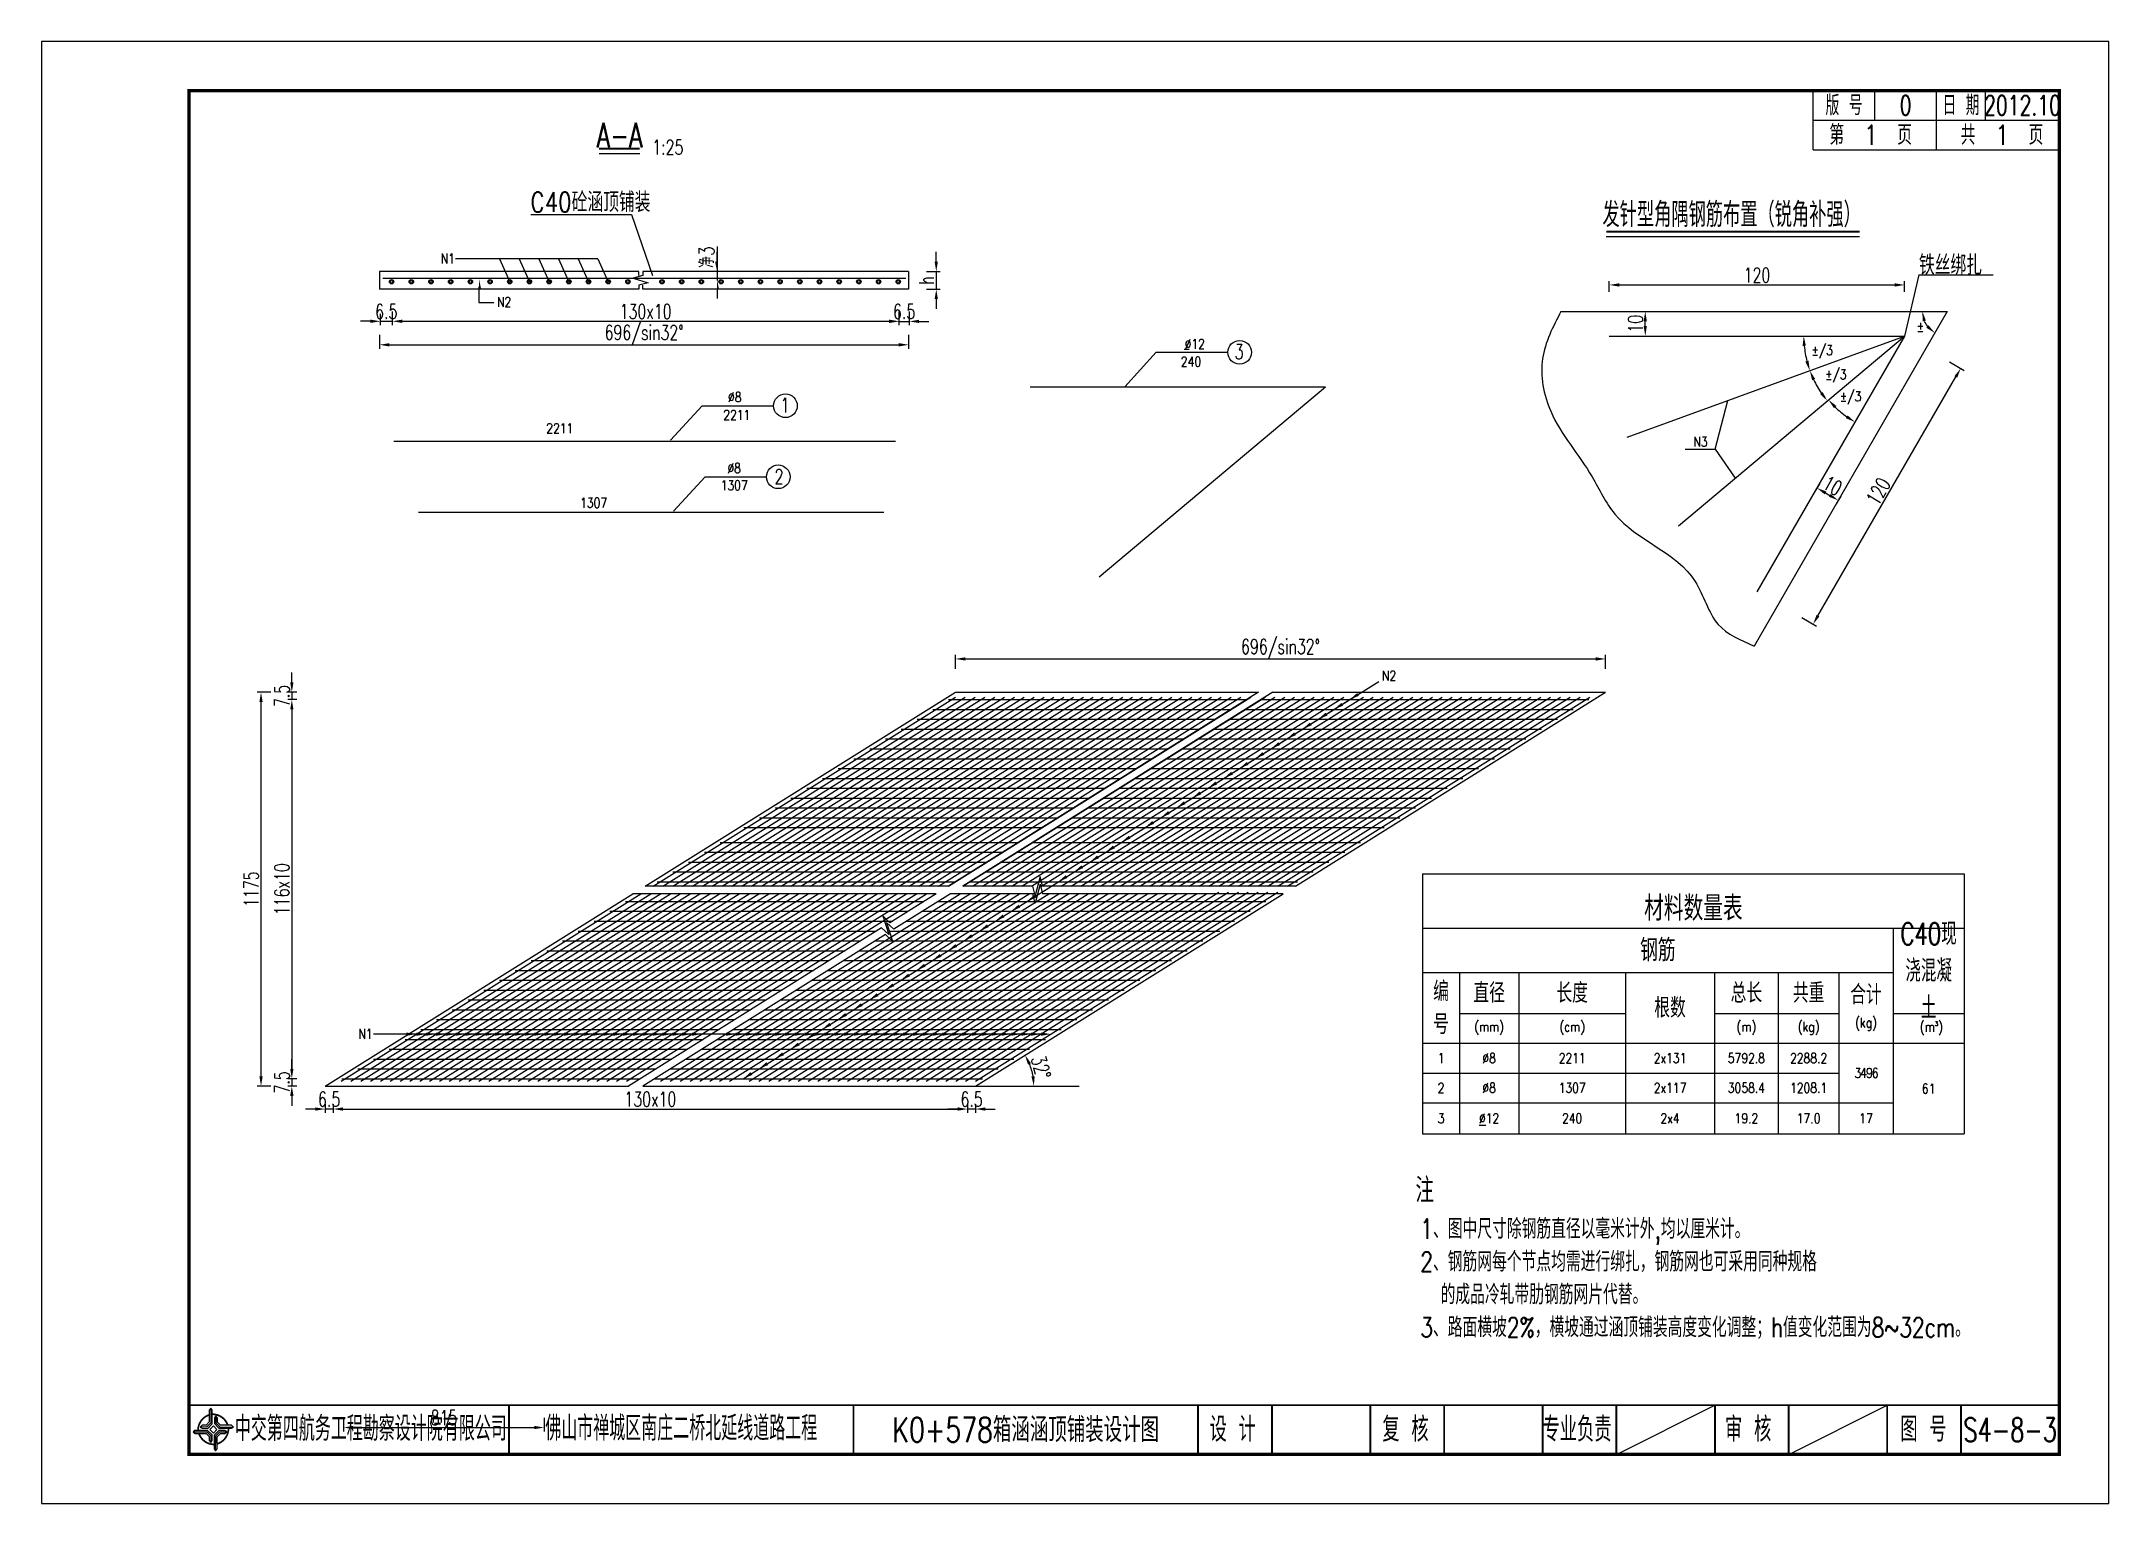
# Model space of a CAD drawing. Header units: millimetres. Extents: x -475 to 1205, y -1212 to 867.
# Drawn here: x -475.2 to -55.2, y -321.1 to -24.1 of the extents above; entities that cross this region are included whole.
import ezdxf
from ezdxf.enums import TextEntityAlignment as Align

# ---------------------------------------------------------------- set-up
doc = ezdxf.new("R2010")
doc.units = ezdxf.units.MM
doc.header["$LTSCALE"] = 0.25
doc.header["$PDMODE"] = 32
doc.header["$PDSIZE"] = 0.5
for name, color, linetype in [('0_yellow', 2, 'Continuous'), ('DIMENSION', 4, 'Continuous'), ('GANG_JIN', 6, 'Continuous'), ('YBGZ', 1, 'Continuous'), ('图框', 7, 'Continuous'), ('尺寸标注', 2, 'Continuous'), ('文字', 7, 'Continuous'), ('文字字符', 7, 'Continuous'), ('标注', 4, 'Continuous'), ('次轮廓线', 7, 'Continuous'), ('界线', 1, 'Continuous'), ('结构', 7, 'Continuous'), ('表格', 7, 'Continuous'), ('钢筋', 6, 'Continuous')]:
    doc.layers.add(name, color=color, linetype=linetype)
doc.styles.add('DESIGN', font='romans9_.shx', dxfattribs={"width": 0.8, "bigfont": 'hztxt.shx'})
doc.styles.get("Standard").update_dxf_attribs({"font": 'simplex1.shx', "width": 0.7, "bigfont": 'hztxt.shx'})
doc.styles.add('text', font='romans__.shx', dxfattribs={"width": 0.8, "bigfont": 'hztxt.shx'})
doc.styles.add('汉字', font='simplex1.shx', dxfattribs={"width": 0.8, "bigfont": 'hztxt.shx'})
doc.dimstyles.new('STANDARD-200', dxfattribs={"dimscale": 0, "dimtxt": 3, "dimasz": 2, "dimexe": 0.8, "dimexo": 1, "dimgap": 0.5, "dimtad": 1, "dimdec": 0, "dimlfac": 20, "dimzin": 9, "dimdsep": 46, "dimtxsty": 'Standard', "dimcen": 0.5, "dimclrd": 256, "dimclre": 256, "dimclrt": 7, "dimadec": 0, "dimazin": 2, "dimtfac": 1, "dimtdec": 0, "dimtix": 1, "dimtmove": 2, "dimatfit": 3, "dimfxl": 0, "dimtolj": 1, "dimtzin": 0, "dimlwd": -1, "dimlwe": -1, "dimarcsym": 0})
doc.dimstyles.new('STANDARD-25', dxfattribs={"dimscale": 0, "dimtxt": 3, "dimasz": 2, "dimexe": 0.8, "dimexo": 1, "dimgap": 0.5, "dimtad": 1, "dimdec": 0, "dimlfac": 2.5, "dimzin": 9, "dimdsep": 46, "dimtxsty": 'Standard', "dimcen": 0.5, "dimclrd": 256, "dimclre": 256, "dimclrt": 7, "dimadec": 0, "dimazin": 2, "dimtfac": 1, "dimtdec": 0, "dimtix": 1, "dimtmove": 2, "dimatfit": 3, "dimfxl": 0, "dimtolj": 1, "dimtzin": 0, "dimlwd": -1, "dimlwe": -1, "dimarcsym": 0})
doc.dimstyles.new('STANDARD-250', dxfattribs={"dimscale": 0, "dimtxt": 3, "dimasz": 2, "dimexe": 0.8, "dimexo": 1, "dimgap": 0.5, "dimtad": 1, "dimdec": 0, "dimlfac": 25, "dimzin": 9, "dimdsep": 46, "dimtxsty": 'Standard', "dimcen": 0.5, "dimclrd": 256, "dimclre": 256, "dimclrt": 7, "dimadec": 0, "dimazin": 2, "dimtfac": 1, "dimtdec": 0, "dimtix": 1, "dimtmove": 2, "dimatfit": 3, "dimfxl": 0, "dimtolj": 1, "dimtzin": 0, "dimlwd": -1, "dimlwe": -1, "dimarcsym": 0})

msp = doc.modelspace()

# ---------------------------------------------------------------- texts
at = {"width": 0.7}
for s, p in [('专业负责', (-163.176, -305.991)), ('审 核', (-128.402, -305.991)), ('图 号', (-92.783, -305.991))]:
    msp.add_text(s, height=5, dxfattribs=at).set_placement(p, align=Align.MIDDLE_CENTER)
at = {"layer": '0_yellow', "color": 7, "style": 'text', "width": 0.8}
for s, p in [('N1', (-392.596, -68.2)), ('N2', (-381.137, -77.01)), ('N3', (-138.09, -105.389)), ('N2', (-201.368, -152.919)), ('N1', (-409.287, -225.677))]:
    msp.add_text(s, height=2, dxfattribs=at).set_placement(p, align=Align.MIDDLE)
at = {"layer": '0_yellow', "color": 7, "style": 'DESIGN', "width": 0.8}
msp.add_text('净3', height=3, rotation=90, dxfattribs=at).set_placement((-340.147, -67.875), align=Align.MIDDLE)
at = {"layer": '图框'}
for s, width, p in [('中交第四航务工程勘察设计院有限公司', 0.65, (-408.235, -305.837)), ('佛山市禅城区南庄二桥北延线道路工程', 0.65, (-345.166, -305.771)), ('设 计', 0.7, (-233.121, -305.991)), ('复 核', 0.7, (-198.026, -305.991))]:
    msp.add_text(s, height=5, dxfattribs=dict(at, width=width)).set_placement(p, align=Align.MIDDLE_CENTER)
at = {"layer": '尺寸标注', "color": 7, "style": 'text', "width": 0.8}
for s, p in [('%%128', (-94.176, -82.986)), ('%%128/3', (-115.567, -87.818)), ('%%128/3', (-112.782, -92.736)), ('%%128/3', (-109.794, -97.198))]:
    msp.add_text(s, height=2, dxfattribs=at).set_placement(p)
for s, p in [('240', (-241.598, -90.134)), ('%%C12', (-240.811, -86.563)), ('%%C8', (-334.296, -97.331)), ('2211', (-333.878, -100.989)), ('2211', (-369.841, -103.683)), ('1307', (-334.397, -115.261)), ('%%C8', (-334.397, -111.761))]:
    msp.add_text(s, height=2, dxfattribs=at).set_placement(p, align=Align.CENTER)
msp.add_text('1307', height=2, dxfattribs=at).set_placement((-362.964, -117.821), align=Align.MIDDLE)
at = {"layer": '文字', "width": 0.7}
for s, height, p in [('版 号', 4, (-108.916, -37.085)), ('0', 4, (-96.416, -37.085)), ('日 期', 4, (-85.166, -37.085)), ('2012.10', 4, (-72.666, -37.085)), ('A-A', 5, (-357.675, -43.16)), ('1:25', 3, (-347.887, -45.593))]:
    msp.add_text(s, height=height, dxfattribs=at).set_placement(p, align=Align.MIDDLE_CENTER)
msp.add_text('发针型角隅钢筋布置（锐角补强）', height=5, dxfattribs=at).set_placement((-131.755, -61.792), align=Align.CENTER)
for s, p in [('3', (-231.823, -87.119)), ('1', (-324.104, -97.974)), ('2', (-325.298, -112.482))]:
    msp.add_text(s, height=3, dxfattribs=at).set_placement(p, align=Align.MIDDLE)
at = {"layer": '文字', "insert": (-196.002, -287.665), "char_height": 4, "width": 115.40144, "attachment_point": 7, "style": '汉字'}
msp.add_mtext('{\\H1.25x;\\W0.75;注\\P\\pi-1,l2;\\H0.8x;1、图中尺寸除钢筋直径以毫米计外,均以厘米计。\\P2、钢筋网每个节点均需进行绑扎，钢筋网也可采用同种规格\\P  的成品冷轧带肋钢筋网片代替。\\P3、路面横坡2%，横坡通过涵顶铺装高度变化调整；h值变化范围为8~32cm。}', dxfattribs=at)
at = {"layer": '文字字符', "style": 'DESIGN', "width": 0.8}
for s, p in [('C40砼涵顶铺装', (-375.788, -58.743)), ('铁丝绑扎', (-93.701, -71.534))]:
    msp.add_text(s, height=4, dxfattribs=at).set_placement(p)

# ---------------------------------------------------------------- blocks, each defined once
blk = doc.blocks.new('tb')
at = {"lineweight": -3}
h = blk.add_hatch(color=256, dxfattribs=at)
h.paths.add_polyline_path([(-1.23, -0.13), (-3.78, -0.14), (-4.14, -0.41), (-1.4, -0.44), (-0.56, -1.24), (-0.54, -2.62), (-0.27, -2.2), (-0.26, -1.06)])
h.paths.add_polyline_path([(0.13, -1.08), (0.14, -3.86), (0.41, -4.26), (0.44, -1.24), (1.25, -0.43), (2.66, -0.43), (2.26, -0.16), (1.07, -0.15)])
h.paths.add_polyline_path([(1.08, 0.3), (3.62, 0.3), (4.02, 0.56), (1.25, 0.57), (0.43, 1.39), (0.43, 2.8), (0.16, 2.41), (0.15, 1.24)])
h.paths.add_polyline_path([(-0.28, 1.21), (-0.28, 3.99), (-0.56, 4.39), (-0.57, 1.41), (-1.38, 0.6), (-2.74, 0.56), (-2.33, 0.3), (-1.2, 0.29)])
for p, q in [((-0.56, 4.39), (-0.57, 1.41)), ((-1.38, 0.6), (-2.74, 0.56)), ((-0.57, 1.41), (-1.38, 0.6)), ((0.43, 2.8), (0.43, 1.39)), ((0.43, 1.39), (1.25, 0.57)), ((1.25, 0.57), (4.02, 0.56)), ((-4.14, -0.41), (-1.4, -0.44)), ((-1.4, -0.44), (-0.56, -1.24)), ((-0.56, -1.24), (-0.54, -2.62)), ((0.41, -4.26), (0.44, -1.24)), ((0.44, -1.24), (1.25, -0.43)), ((1.25, -0.43), (2.66, -0.43))]:
    blk.add_line(p, q, dxfattribs=at)
at = {"lineweight": -3, "flags": 128}
for points in [[(-0.9, 3.99), (-0.9, 1.58), (-1.53, 0.91), (-2.34, 0.91), (-2.74, 0.56), (-2.33, 0.3), (-1.2, 0.29), (-0.28, 1.21), (-0.28, 3.99), (-0.56, 4.39)], [(-0.04, 0.77), (0.68, 0.04), (-0.04, -0.69), (-0.77, 0.05)], [(3.62, 0.92), (1.43, 0.92), (0.77, 1.54), (0.77, 2.38), (0.43, 2.8), (0.16, 2.41), (0.15, 1.24), (1.08, 0.3), (3.62, 0.3), (4.02, 0.56)], [(-3.73, -0.76), (-1.54, -0.76), (-0.89, -1.39), (-0.89, -2.21), (-0.54, -2.62), (-0.27, -2.2), (-0.26, -1.06), (-1.23, -0.13), (-3.78, -0.14), (-4.14, -0.41)], [(0.75, -3.85), (0.75, -1.43), (1.4, -0.78), (2.26, -0.78), (2.66, -0.43), (2.26, -0.16), (1.07, -0.15), (0.13, -1.08), (0.14, -3.86), (0.41, -4.26)]]:
    blk.add_lwpolyline(points, close=True, dxfattribs=at)
at = {"lineweight": -3, "const_width": 0.35, "flags": 128}
for points in [[(-0.9, 3.02, 0.324167), (-3.16, -0.14)], [(2.88, 0.92, 0.324403), (-0.24, 3.15)], [(0.75, -2.86, 0.325418), (3.02, 0.26)], [(-2.98, -0.76, 0.322976), (0.14, -2.98)]]:
    blk.add_lwpolyline(points, format="xyb", dxfattribs=at)
blk = doc.blocks.new('series')
at = {"width": 0.75}
for tag, height, p in [('页码', 4, (-35, -19)), ('图名', 5, (-220, -282)), ('图号', 5, (-20, -282))]:
    blk.add_attdef(tag, text='', height=height, dxfattribs=at).set_placement(p, align=Align.MIDDLE_CENTER)
blk = doc.blocks.new('123')
at = {"layer": '图框', "color": 2}
blk.add_lwpolyline([(370.03, 635.68), (370.03, 932.68), (-49.97, 932.68), (-49.97, 635.68)], close=True, dxfattribs=at)
blk = doc.blocks.new('*D800')
at = {"layer": 'Defpoints', "color": 0}
for p in [(-413.76, -223.73), (-373, -288.17), (-373, -305.63)]:
    blk.add_point(p, dxfattribs=at)
at = {"layer": '标注'}
for p, q in [((-413.76, -303.63), (-413.76, -306.43)), ((-411.76, -305.63), (-375, -305.63)), ((-373, -303.63), (-373, -306.43))]:
    blk.add_line(p, q, dxfattribs=at)
for points in [[(-411.76, -305.29), (-411.76, -305.96), (-413.76, -305.63)], [(-375, -305.29), (-375, -305.96), (-373, -305.63)]]:
    blk.add_solid(points, dxfattribs=at)
at = {"layer": '标注', "color": 7, "insert": (-393.38, -303.63), "char_height": 3, "attachment_point": 5}
blk.add_mtext('\\A1;815', dxfattribs=at)
blk = doc.blocks.new('*D840')
at = {"layer": 'Defpoints', "color": 0}
for p in [(-430.54, -156.28), (-290.17, -156.28), (-290.17, -236.28)]:
    blk.add_point(p, dxfattribs=at)
at = {"layer": '标注'}
for p, q in [((-428.54, -156.28), (-431.34, -156.28)), ((-430.54, -234.28), (-430.54, -158.28)), ((-428.54, -236.28), (-431.34, -236.28))]:
    blk.add_line(p, q, dxfattribs=at)
for points in [[(-430.87, -158.28), (-430.2, -158.28), (-430.54, -156.28)], [(-430.87, -234.28), (-430.2, -234.28), (-430.54, -236.28)]]:
    blk.add_solid(points, dxfattribs=at)
at = {"layer": '标注', "color": 7, "insert": (-432.54, -196.28), "char_height": 3, "attachment_point": 5, "rotation": 90}
blk.add_mtext('\\A1;1175', dxfattribs=at)
blk = doc.blocks.new('*D841')
at = {"layer": 'Defpoints', "color": 0}
for p in [(-422.28, -157.78), (-424.28, -234.78), (-422.28, -234.78)]:
    blk.add_point(p, dxfattribs=at)
at = {"layer": '标注'}
for p, q in [((-423.28, -157.78), (-425.08, -157.78)), ((-424.28, -159.78), (-424.28, -232.78)), ((-423.28, -234.78), (-425.08, -234.78))]:
    blk.add_line(p, q, dxfattribs=at)
for points in [[(-424.61, -159.78), (-423.94, -159.78), (-424.28, -157.78)], [(-424.61, -232.78), (-423.94, -232.78), (-424.28, -234.78)]]:
    blk.add_solid(points, dxfattribs=at)
at = {"layer": '标注', "color": 7, "insert": (-426.28, -196.28), "char_height": 3, "attachment_point": 5, "rotation": 90}
blk.add_mtext('\\A1;116x10', dxfattribs=at)
blk = doc.blocks.new('*D842')
at = {"layer": 'Defpoints', "color": 0}
for p in [(-422.28, -234.78), (-424.28, -236.28), (-422.28, -236.28)]:
    blk.add_point(p, dxfattribs=at)
at = {"layer": '标注'}
for p, q in [((-424.28, -232.78), (-424.28, -230.78)), ((-423.28, -234.78), (-425.08, -234.78)), ((-424.28, -234.78), (-424.28, -236.28)), ((-423.28, -236.28), (-425.08, -236.28)), ((-424.28, -238.28), (-424.28, -240.28))]:
    blk.add_line(p, q, dxfattribs=at)
for points in [[(-424.61, -232.78), (-423.94, -232.78), (-424.28, -234.78)], [(-424.61, -238.28), (-423.94, -238.28), (-424.28, -236.28)]]:
    blk.add_solid(points, dxfattribs=at)
at = {"layer": '标注', "color": 7, "insert": (-426.28, -235.53), "char_height": 3, "attachment_point": 5, "rotation": 90}
blk.add_mtext('\\A1;7.5', dxfattribs=at)
blk = doc.blocks.new('*D843')
at = {"layer": 'Defpoints', "color": 0}
for p in [(-424.28, -157.78), (-422.28, -156.28), (-422.28, -157.78)]:
    blk.add_point(p, dxfattribs=at)
at = {"layer": '标注'}
for p, q in [((-424.28, -154.28), (-424.28, -152.28)), ((-423.28, -156.28), (-425.08, -156.28)), ((-423.28, -157.78), (-425.08, -157.78)), ((-424.28, -156.28), (-424.28, -157.78)), ((-424.28, -159.78), (-424.28, -161.78))]:
    blk.add_line(p, q, dxfattribs=at)
for points in [[(-424.61, -154.28), (-423.94, -154.28), (-424.28, -156.28)], [(-424.61, -159.78), (-423.94, -159.78), (-424.28, -157.78)]]:
    blk.add_solid(points, dxfattribs=at)
at = {"layer": '标注', "color": 7, "insert": (-426.28, -157.03), "char_height": 3, "attachment_point": 5, "rotation": 90}
blk.add_mtext('\\A1;7.5', dxfattribs=at)
blk = doc.blocks.new('*D844')
at = {"layer": 'Defpoints', "color": 0}
for p in [(-157.36, -149.52), (-289.46, -156.28), (-157.36, -156.28)]:
    blk.add_point(p, dxfattribs=at)
at = {"layer": '标注'}
for p, q in [((-289.46, -151.52), (-289.46, -148.72)), ((-287.46, -149.52), (-159.36, -149.52)), ((-157.36, -151.52), (-157.36, -148.72))]:
    blk.add_line(p, q, dxfattribs=at)
for points in [[(-287.46, -149.19), (-287.46, -149.85), (-289.46, -149.52)], [(-159.36, -149.19), (-159.36, -149.85), (-157.36, -149.52)]]:
    blk.add_solid(points, dxfattribs=at)
at = {"layer": '标注', "color": 7, "insert": (-223.41, -147.52), "char_height": 3, "attachment_point": 5}
blk.add_mtext('\\A1;696/sin32°', dxfattribs=at)
blk = doc.blocks.new('*D845')
at = {"layer": 'Defpoints', "color": 0}
for p in [(-286.98, -238.94), (-285.38, -238.94), (-286.98, -240.94)]:
    blk.add_point(p, dxfattribs=at)
at = {"layer": '标注'}
for p, q in [((-288.98, -240.94), (-290.98, -240.94)), ((-286.98, -239.94), (-286.98, -241.74)), ((-285.38, -240.94), (-286.98, -240.94)), ((-285.38, -239.94), (-285.38, -241.74)), ((-283.38, -240.94), (-281.38, -240.94))]:
    blk.add_line(p, q, dxfattribs=at)
for points in [[(-288.98, -240.6), (-288.98, -241.27), (-286.98, -240.94)], [(-283.38, -240.6), (-283.38, -241.27), (-285.38, -240.94)]]:
    blk.add_solid(points, dxfattribs=at)
at = {"layer": '标注', "color": 7, "insert": (-286.18, -238.94), "char_height": 3, "attachment_point": 5}
blk.add_mtext('\\A1;6.5', dxfattribs=at)
blk = doc.blocks.new('*D846')
at = {"layer": 'Defpoints', "color": 0}
for p in [(-417.49, -238.94), (-415.89, -238.94), (-417.49, -240.94)]:
    blk.add_point(p, dxfattribs=at)
at = {"layer": '标注'}
for p, q in [((-419.49, -240.94), (-421.49, -240.94)), ((-417.49, -239.94), (-417.49, -241.74)), ((-415.89, -240.94), (-417.49, -240.94)), ((-415.89, -239.94), (-415.89, -241.74)), ((-413.89, -240.94), (-411.89, -240.94))]:
    blk.add_line(p, q, dxfattribs=at)
for points in [[(-419.49, -240.6), (-419.49, -241.27), (-417.49, -240.94)], [(-413.89, -240.6), (-413.89, -241.27), (-415.89, -240.94)]]:
    blk.add_solid(points, dxfattribs=at)
at = {"layer": '标注', "color": 7, "insert": (-416.69, -238.94), "char_height": 3, "attachment_point": 5}
blk.add_mtext('\\A1;6.5', dxfattribs=at)
blk = doc.blocks.new('*D847')
at = {"layer": 'Defpoints', "color": 0}
for p in [(-415.89, -238.94), (-286.98, -238.94), (-286.98, -240.94)]:
    blk.add_point(p, dxfattribs=at)
at = {"layer": '标注'}
for p, q in [((-415.89, -239.94), (-415.89, -241.74)), ((-413.89, -240.94), (-288.98, -240.94)), ((-286.98, -239.94), (-286.98, -241.74))]:
    blk.add_line(p, q, dxfattribs=at)
for points in [[(-413.89, -240.6), (-413.89, -241.27), (-415.89, -240.94)], [(-288.98, -240.6), (-288.98, -241.27), (-286.98, -240.94)]]:
    blk.add_solid(points, dxfattribs=at)
at = {"layer": '标注', "color": 7, "insert": (-351.44, -238.94), "char_height": 3, "attachment_point": 5}
blk.add_mtext('\\A1;130x10', dxfattribs=at)
blk = doc.blocks.new('*D848')
at = {"layer": 'Defpoints', "color": 0}
for p in [(-222.87, -197.22), (-273.72, -234.08), (-285.38, -236.28), (-285.38, -236.28), (-264.34, -236.28)]:
    blk.add_point(p, dxfattribs=at)
at = {"layer": '标注'}
blk.add_arc((-285.38, -236.28), 11.86, 9.6697, 22.3303, dxfattribs=at)
for points in [[(-274.71, -231.93), (-274.11, -231.62), (-275.32, -229.99)], [(-273.36, -234.26), (-274.02, -234.32), (-273.52, -236.28)]]:
    blk.add_solid(points, dxfattribs=at)
at = {"layer": '标注', "color": 7, "insert": (-272.06, -232.46), "char_height": 3, "attachment_point": 5, "rotation": 286}
blk.add_mtext('\\A1;32°', dxfattribs=at)
blk = doc.blocks.new('*T849')
at = {"layer": 'Defpoints', "color": 8, "lineweight": 0}
for p, q in [((0, 0), (7.5, 0)), ((0, 0), (0, -11)), ((7.5, 0), (19.55, 0)), ((19.55, 0), (41.25, 0)), ((41.25, 0), (59.31, 0)), ((59.31, 0), (72.27, 0)), ((72.27, 0), (84.58, 0)), ((84.58, 0), (95.61, 0)), ((95.61, 0), (110.03, 0)), ((110.03, 0), (110.03, -11)), ((7.5, -28.33), (19.55, -28.33)), ((19.55, -28.33), (41.25, -28.33)), ((59.31, -28.33), (72.27, -28.33)), ((72.27, -28.33), (84.58, -28.33)), ((95.61, -28.33), (110.03, -28.33))]:
    blk.add_line(p, q, dxfattribs=at)
at = {"layer": '表格', "color": 1, "lineweight": 0}
for p, q in [((0, -11), (7.5, -11)), ((0, -11), (0, -20)), ((7.5, -11), (19.55, -11)), ((19.55, -11), (41.25, -11)), ((41.25, -11), (59.31, -11)), ((59.31, -11), (72.27, -11)), ((72.27, -11), (84.58, -11)), ((84.58, -11), (95.61, -11)), ((95.61, -11), (110.03, -11)), ((110.03, -11), (110.03, -20)), ((0, -20), (0, -28.33)), ((110.03, -20), (110.03, -28.33)), ((0, -28.33), (0, -34.38)), ((110.03, -28.33), (110.03, -34.38)), ((0, -34.38), (0, -40.43)), ((110.03, -34.38), (110.03, -40.43)), ((0, -40.43), (0, -46.48)), ((110.03, -40.43), (110.03, -46.48)), ((0, -46.48), (0, -52.81)), ((110.03, -46.48), (110.03, -52.81)), ((0, -52.81), (7.5, -52.81)), ((7.5, -52.81), (19.55, -52.81)), ((19.55, -52.81), (41.25, -52.81)), ((41.25, -52.81), (59.31, -52.81)), ((59.31, -52.81), (72.27, -52.81)), ((72.27, -52.81), (84.58, -52.81)), ((84.58, -52.81), (95.61, -52.81)), ((95.61, -52.81), (110.03, -52.81))]:
    blk.add_line(p, q, dxfattribs=at)
at = {"layer": '表格', "color": 2, "lineweight": 0}
for p, q in [((95.61, -11), (95.61, -20)), ((7.5, -20), (7.5, -28.33)), ((19.55, -20), (19.55, -28.33)), ((41.25, -20), (41.25, -28.33)), ((59.31, -20), (59.31, -28.33)), ((72.27, -20), (72.27, -28.33)), ((84.58, -20), (84.58, -28.33)), ((95.61, -20), (95.61, -28.33)), ((7.5, -28.33), (7.5, -34.38)), ((19.55, -28.33), (19.55, -34.38)), ((41.25, -28.33), (41.25, -34.38)), ((59.31, -28.33), (59.31, -34.38)), ((72.27, -28.33), (72.27, -34.38)), ((84.58, -28.33), (84.58, -34.38)), ((95.61, -28.33), (95.61, -34.38)), ((7.5, -34.38), (7.5, -40.43)), ((19.55, -34.38), (19.55, -40.43)), ((41.25, -34.38), (41.25, -40.43)), ((59.31, -34.38), (59.31, -40.43)), ((72.27, -34.38), (72.27, -40.43)), ((84.58, -34.38), (84.58, -40.43)), ((95.61, -34.38), (95.61, -40.43)), ((0, -40.43), (7.5, -40.43)), ((7.5, -40.43), (19.55, -40.43)), ((7.5, -40.43), (7.5, -46.48)), ((19.55, -40.43), (41.25, -40.43)), ((19.55, -40.43), (19.55, -46.48)), ((41.25, -40.43), (59.31, -40.43)), ((41.25, -40.43), (41.25, -46.48)), ((59.31, -40.43), (72.27, -40.43)), ((59.31, -40.43), (59.31, -46.48)), ((72.27, -40.43), (84.58, -40.43)), ((72.27, -40.43), (72.27, -46.48)), ((84.58, -40.43), (84.58, -46.48)), ((95.61, -40.43), (95.61, -46.48)), ((0, -46.48), (7.5, -46.48)), ((7.5, -46.48), (19.55, -46.48)), ((7.5, -46.48), (7.5, -52.81)), ((19.55, -46.48), (41.25, -46.48)), ((19.55, -46.48), (19.55, -52.81)), ((41.25, -46.48), (59.31, -46.48)), ((41.25, -46.48), (41.25, -52.81)), ((59.31, -46.48), (72.27, -46.48)), ((59.31, -46.48), (59.31, -52.81)), ((72.27, -46.48), (84.58, -46.48)), ((72.27, -46.48), (72.27, -52.81)), ((84.58, -46.48), (95.61, -46.48)), ((84.58, -46.48), (84.58, -52.81)), ((95.61, -46.48), (95.61, -52.81))]:
    blk.add_line(p, q, dxfattribs=at)
at = {"layer": '表格', "lineweight": 0}
for p, q in [((0, -20), (7.5, -20)), ((7.5, -20), (19.55, -20)), ((19.55, -20), (41.25, -20)), ((41.25, -20), (59.31, -20)), ((59.31, -20), (72.27, -20)), ((72.27, -20), (84.58, -20)), ((84.58, -20), (95.61, -20)), ((0, -34.38), (7.5, -34.38)), ((7.5, -34.38), (19.55, -34.38)), ((19.55, -34.38), (41.25, -34.38)), ((41.25, -34.38), (59.31, -34.38)), ((59.31, -34.38), (72.27, -34.38)), ((72.27, -34.38), (84.58, -34.38)), ((84.58, -34.38), (95.61, -34.38))]:
    blk.add_line(p, q, dxfattribs=at)
at = {"layer": '表格', "color": 7, "lineweight": 0}
blk.add_line((95.61, -34.38), (110.03, -34.38), dxfattribs=at)
at = {"layer": '表格', "color": 1, "insert": (55.02, -9.5), "char_height": 5, "width": 107.0336, "attachment_point": 8, "style": 'DESIGN'}
blk.add_mtext('材料数量表', dxfattribs=at)
at = {"layer": '表格', "char_height": 4.5, "attachment_point": 5, "style": 'DESIGN'}
for s, insert, width in [('\\A1;{\\W0.7;\\C0;C40现浇混凝土}', (102.82, -19.67), 11.4255), ('钢筋', (47.8, -15.5), 92.6081)]:
    blk.add_mtext(s, dxfattribs=dict(at, insert=insert, width=width))
at = {"layer": '表格', "color": 0, "attachment_point": 5}
for s, insert, char_height, width, style in [('编号', (3.75, -27.19), 4, 4.5, 'DESIGN'), ('直径', (13.53, -24.17), 4, 9.0506, 'DESIGN'), ('长度', (30.4, -24.17), 4, 18.6981, 'DESIGN'), ('根数', (50.28, -27.19), 4, 15.0661, 'DESIGN'), ('总长', (65.79, -24.17), 4, 9.9596, 'DESIGN'), ('共重', (78.43, -24.17), 4, 9.3035, 'DESIGN'), ('{\\H2x;合计\\P}(kg)', (90.09, -27.19), 2, 8.0303, 'text'), ('(mm)', (13.53, -31.36), 2, 9.0506, 'text'), ('(cm)', (30.4, -31.36), 2, 18.6981, 'text'), ('(m)', (65.79, -31.36), 2, 9.9596, 'text'), ('(kg)', (78.43, -31.36), 2, 9.3035, 'text'), ('\\A1; (m{\\H0.4375x;\\S3^ ;\\H2.286x;)}', (102.82, -31.36), 2, 11.4255, 'text'), ('1', (3.75, -37.41), 2, 4.5, 'text'), ('%%C8', (13.53, -37.41), 2, 9.0506, 'text'), ('2211', (30.4, -37.41), 2, 18.6981, 'text'), ('2x131', (50.28, -37.41), 2, 15.0661, 'text'), ('5792.8', (65.79, -37.41), 2, 9.9596, 'text'), ('2288.2', (78.43, -37.41), 2, 9.3035, 'text'), ('{\\T0.8;3496}', (90.09, -40.43), 2, 8.0303, 'text'), ('2', (3.75, -43.45), 2, 4.5, 'text'), ('%%C8', (13.53, -43.45), 2, 9.0506, 'text'), ('1307', (30.4, -43.45), 2, 18.6981, 'text'), ('2x117', (50.28, -43.45), 2, 15.0661, 'text'), ('3058.4', (65.79, -43.45), 2, 9.9596, 'text'), ('1208.1', (78.43, -43.45), 2, 9.3035, 'text'), ('61', (102.82, -43.6), 2, 11.4255, 'text'), ('3', (3.75, -49.64), 2, 4.5, 'text'), ('{\\L%%C}12', (13.53, -49.64), 2, 9.0506, 'text'), ('240', (30.4, -49.64), 2, 18.6981, 'text'), ('2x4', (50.28, -49.64), 2, 15.0661, 'text'), ('19.2', (65.79, -49.64), 2, 9.9596, 'text'), ('17.0', (78.43, -49.64), 2, 9.3035, 'text'), ('17', (90.09, -49.64), 2, 8.0303, 'text')]:
    blk.add_mtext(s, dxfattribs=dict(at, insert=insert, char_height=char_height, width=width, style=style))
blk = doc.blocks.new('DIM')
blk.add_lwpolyline([(-1, -0.1, 0.2, 0, 0), (0, 0, 0, 0, 0)], format="xyseb")
blk = doc.blocks.new('*D850')
at = {"layer": 'Defpoints', "color": 0}
for p in [(-403.86, -67.06), (-406.32, -78.44), (-403.86, -80.94)]:
    blk.add_point(p, dxfattribs=at)
at = {"layer": '标注'}
for p, q in [((-406.32, -79.44), (-406.32, -81.74)), ((-403.86, -78.94), (-403.86, -81.74)), ((-408.32, -80.94), (-410.32, -80.94)), ((-406.32, -80.94), (-403.86, -80.94)), ((-401.86, -80.94), (-399.86, -80.94))]:
    blk.add_line(p, q, dxfattribs=at)
for points in [[(-408.32, -80.6), (-408.32, -81.27), (-406.32, -80.94)], [(-401.86, -80.6), (-401.86, -81.27), (-403.86, -80.94)]]:
    blk.add_solid(points, dxfattribs=at)
at = {"layer": '标注', "color": 7, "insert": (-405.09, -78.94), "char_height": 3, "attachment_point": 5}
blk.add_mtext('\\A1;6.5', dxfattribs=at)
blk = doc.blocks.new('*D851')
at = {"layer": 'Defpoints', "color": 0}
for p in [(-403.86, -79.44), (-300.93, -79.46), (-300.93, -80.94)]:
    blk.add_point(p, dxfattribs=at)
at = {"layer": '标注'}
for p, q in [((-403.86, -80.44), (-403.86, -81.74)), ((-401.86, -80.94), (-302.93, -80.94)), ((-300.93, -80.46), (-300.93, -81.74))]:
    blk.add_line(p, q, dxfattribs=at)
for points in [[(-401.86, -80.6), (-401.86, -81.27), (-403.86, -80.94)], [(-302.93, -80.6), (-302.93, -81.27), (-300.93, -80.94)]]:
    blk.add_solid(points, dxfattribs=at)
at = {"layer": '标注', "color": 7, "insert": (-352.4, -78.94), "char_height": 3, "attachment_point": 5}
blk.add_mtext('\\A1;130x10', dxfattribs=at)
blk = doc.blocks.new('*D852')
at = {"layer": 'Defpoints', "color": 0}
for p in [(-300.93, -67.06), (-298.83, -65.43), (-298.83, -80.96)]:
    blk.add_point(p, dxfattribs=at)
at = {"layer": '标注'}
for p, q in [((-300.93, -78.96), (-300.93, -81.76)), ((-298.83, -78.96), (-298.83, -81.76)), ((-302.93, -80.96), (-304.93, -80.96)), ((-300.93, -80.96), (-298.83, -80.96)), ((-296.83, -80.96), (-294.83, -80.96))]:
    blk.add_line(p, q, dxfattribs=at)
for points in [[(-302.93, -80.63), (-302.93, -81.3), (-300.93, -80.96)], [(-296.83, -80.63), (-296.83, -81.3), (-298.83, -80.96)]]:
    blk.add_solid(points, dxfattribs=at)
at = {"layer": '标注', "color": 7, "insert": (-299.88, -78.96), "char_height": 3, "attachment_point": 5}
blk.add_mtext('\\A1;6.5', dxfattribs=at)
blk = doc.blocks.new('*D853')
at = {"layer": 'Defpoints', "color": 0}
for p in [(-298.97, -70.84), (-298.97, -74.44), (-293.35, -74.44)]:
    blk.add_point(p, dxfattribs=at)
at = {"layer": '标注'}
for p, q in [((-293.35, -68.84), (-293.35, -66.84)), ((-295.35, -70.84), (-292.55, -70.84)), ((-293.35, -70.84), (-293.35, -74.44)), ((-295.35, -74.44), (-292.55, -74.44)), ((-293.35, -76.44), (-293.35, -78.44))]:
    blk.add_line(p, q, dxfattribs=at)
for points in [[(-293.69, -68.84), (-293.02, -68.84), (-293.35, -70.84)], [(-293.69, -76.44), (-293.02, -76.44), (-293.35, -74.44)]]:
    blk.add_solid(points, dxfattribs=at)
at = {"layer": '标注', "color": 7, "insert": (-295.35, -72.64), "char_height": 3, "attachment_point": 5, "rotation": 90}
blk.add_mtext('\\A1;h', dxfattribs=at)
blk = doc.blocks.new('A$C3CEC7726')
at = {"layer": 'YBGZ', "color": 4, "linetype": 'Continuous'}
for radius in [0.45, 0.27]:
    blk.add_circle((0, 0), radius, dxfattribs=at)
blk = doc.blocks.new('*D854')
at = {"layer": 'Defpoints', "color": 0}
for p in [(-406.46, -74.44), (-298.97, -74.44), (-298.97, -85.71)]:
    blk.add_point(p, dxfattribs=at)
at = {"layer": '标注'}
for p, q in [((-406.46, -83.71), (-406.46, -86.51)), ((-298.97, -83.71), (-298.97, -86.51)), ((-404.46, -85.71), (-300.97, -85.71))]:
    blk.add_line(p, q, dxfattribs=at)
for points in [[(-404.46, -85.38), (-404.46, -86.05), (-406.46, -85.71)], [(-300.97, -85.38), (-300.97, -86.05), (-298.97, -85.71)]]:
    blk.add_solid(points, dxfattribs=at)
at = {"layer": '标注', "color": 7, "insert": (-352.71, -83.71), "char_height": 3, "attachment_point": 5}
blk.add_mtext('\\A1;696/sin32°', dxfattribs=at)
blk = doc.blocks.new('*D886')
at = {"layer": 'Defpoints', "color": 0}
for p in [(-96.61, -73.56), (-156.61, -75.93), (-96.61, -75.93)]:
    blk.add_point(p, dxfattribs=at)
at = {"layer": '标注'}
for p, q in [((-156.61, -74.93), (-156.61, -72.76)), ((-154.61, -73.56), (-98.61, -73.56)), ((-96.61, -74.93), (-96.61, -72.76))]:
    blk.add_line(p, q, dxfattribs=at)
for points in [[(-154.61, -73.23), (-154.61, -73.89), (-156.61, -73.56)], [(-98.61, -73.23), (-98.61, -73.89), (-96.61, -73.56)]]:
    blk.add_solid(points, dxfattribs=at)
at = {"layer": '标注', "color": 7, "insert": (-126.61, -71.56), "char_height": 3, "attachment_point": 5}
blk.add_mtext('\\A1;120', dxfattribs=at)
blk = doc.blocks.new('*D887')
at = {"layer": 'Defpoints', "color": 0}
for p in [(-88.4, -88.67), (-85.22, -90.51), (-118.4, -140.63)]:
    blk.add_point(p, dxfattribs=at)
at = {"layer": '标注'}
for p, q in [((-114.22, -140.74), (-86.22, -92.24)), ((-87.53, -89.17), (-84.52, -90.91)), ((-117.53, -141.13), (-114.52, -142.87))]:
    blk.add_line(p, q, dxfattribs=at)
for points in [[(-86.5, -92.07), (-85.93, -92.41), (-85.22, -90.51)], [(-114.5, -140.57), (-113.93, -140.9), (-115.22, -142.47)]]:
    blk.add_solid(points, dxfattribs=at)
at = {"layer": '标注', "color": 7, "insert": (-101.95, -115.49), "char_height": 3, "attachment_point": 5, "rotation": 60}
blk.add_mtext('\\A1;120', dxfattribs=at)
blk = doc.blocks.new('*D888')
at = {"layer": 'Defpoints', "color": 0}
for p in [(-156.29, -78.93), (-149.31, -78.93), (-156.61, -83.93)]:
    blk.add_point(p, dxfattribs=at)
at = {"layer": '标注'}
for p, q in [((-155.29, -78.93), (-148.51, -78.93)), ((-155.31, -83.93), (-148.51, -83.93)), ((-149.31, -81.93), (-149.31, -80.93))]:
    blk.add_line(p, q, dxfattribs=at)
for points in [[(-149.64, -80.93), (-148.98, -80.93), (-149.31, -78.93)], [(-149.64, -81.93), (-148.98, -81.93), (-149.31, -83.93)]]:
    blk.add_solid(points, dxfattribs=at)
at = {"layer": '标注', "color": 7, "insert": (-151.31, -81.43), "char_height": 3, "attachment_point": 5, "rotation": 90}
blk.add_mtext('\\A1;10', dxfattribs=at)
blk = doc.blocks.new('*D889')
at = {"layer": 'Defpoints', "color": 0}
for p in [(-113.44, -113.07), (-110.1, -117.3), (-109.11, -115.57)]:
    blk.add_point(p, dxfattribs=at)
at = {"layer": '标注'}
for p, q in [((-113.94, -113.94), (-114.83, -115.49)), ((-112.7, -115.8), (-111.83, -116.3)), ((-109.61, -116.44), (-110.5, -117.99))]:
    blk.add_line(p, q, dxfattribs=at)
for points in [[(-112.53, -115.51), (-112.87, -116.09), (-114.43, -114.8)], [(-111.67, -116.01), (-112, -116.59), (-110.1, -117.3)]]:
    blk.add_solid(points, dxfattribs=at)
at = {"layer": '标注', "color": 7, "insert": (-111.27, -114.32), "char_height": 3, "attachment_point": 5, "rotation": 330}
blk.add_mtext('\\A1;10', dxfattribs=at)

# ---------------------------------------------------------------- dimensions: what is measured, and where the dimension line sits
at = {"layer": '标注'}
for base, p1, p2, text, dimstyle, override, picture, middle in [((-403.863, -80.935), (-406.318, -78.435), (-403.863, -67.057), '6.5', 'STANDARD-25', {"dimscale": 1}, '*D850', (-405.091, -78.935)), ((-298.825, -80.962), (-300.935, -67.057), (-298.825, -65.43), '6.5', 'STANDARD-25', {"dimscale": 1}, '*D852', (-299.88, -78.962)), ((-96.61, -73.559), (-156.61, -75.926), (-96.61, -75.926), '120', 'STANDARD-250', {"dimscale": 1, "dimzin": 8, "dimfxl": 6, "dimarcsym": 2}, '*D886', (-126.61, -71.559)), ((-298.965, -85.714), (-406.458, -74.438), (-298.965, -74.438), '696/sin32°', 'STANDARD-25', {"dimscale": 1}, '*D854', (-352.712, -83.714)), ((-300.935, -80.935), (-403.863, -79.435), (-300.935, -79.462), '130x10', 'STANDARD-25', {"dimscale": 1}, '*D851', (-352.399, -78.935))]:
    dim = msp.add_linear_dim(base=base, p1=p1, p2=p2, text=text, dimstyle=dimstyle, override=override, dxfattribs=at)
    dim.commit()
    dim.dimension.update_dxf_attribs({"geometry": picture, "text_midpoint": middle})
for base, p1, p2, text, dimstyle, override, picture, middle in [((-293.353, -74.438), (-298.965, -70.838), (-298.965, -74.438), 'h', 'STANDARD-25', {"dimscale": 1}, '*D853', (-295.353, -72.638)), ((-149.309, -78.93), (-156.61, -83.93), (-156.289, -78.93), '10', 'STANDARD-250', {"dimscale": 1, "dimzin": 8, "dimfxl": 6, "dimarcsym": 2}, '*D888', (-151.309, -81.43))]:
    dim = msp.add_linear_dim(base=base, p1=p1, p2=p2, angle=90, text=text, dimstyle=dimstyle, override=override, dxfattribs=at)
    dim.commit()
    dim.dimension.update_dxf_attribs({"geometry": picture, "text_midpoint": middle})
for p1, p2, distance, text, dimstyle, override, picture, middle in [((-118.401, -140.631), (-88.401, -88.669), -3.678, '120', 'STANDARD-250', {"dimscale": 1, "dimzin": 8, "dimfxl": 6, "dimarcsym": 2}, '*D887', (-101.948, -115.489)), ((-113.436, -113.075), (-109.106, -115.575), -1.989, '10', 'STANDARD-250', {"dimscale": 1, "dimzin": 8, "dimfxl": 6, "dimarcsym": 2}, '*D889', (-111.266, -114.316)), ((-289.46, -156.281), (-157.357, -156.281), 6.761, '696/sin32°', 'STANDARD-200', {"dimscale": 1}, '*D844', (-223.409, -147.52)), ((-422.276, -156.281), (-422.276, -157.781), -2, '7.5', 'STANDARD-200', {"dimscale": 1}, '*D843', (-426.276, -157.031)), ((-290.173, -236.281), (-290.173, -156.281), 140.364, '1175', 'STANDARD-200', {"dimscale": 1}, '*D840', (-432.536, -196.281)), ((-422.276, -157.781), (-422.276, -234.781), -2, '116x10', 'STANDARD-200', {"dimscale": 1}, '*D841', (-426.276, -196.281)), ((-422.276, -234.781), (-422.276, -236.281), -2, '7.5', 'STANDARD-200', {"dimscale": 1}, '*D842', (-426.276, -235.531)), ((-415.887, -238.935), (-417.487, -238.935), 2, '6.5', 'STANDARD-200', {"dimscale": 1}, '*D846', (-416.687, -238.935)), ((-415.887, -238.935), (-286.984, -238.935), -2, '130x10', 'STANDARD-200', {"dimscale": 1}, '*D847', (-351.435, -238.935)), ((-285.384, -238.935), (-286.984, -238.935), 2, '6.5', 'STANDARD-200', {"dimscale": 1}, '*D845', (-286.184, -238.935))]:
    dim = msp.add_aligned_dim(p1=p1, p2=p2, distance=distance, text=text, dimstyle=dimstyle, override=override, dxfattribs=at)
    dim.commit()
    dim.dimension.update_dxf_attribs({"geometry": picture, "text_midpoint": middle})
dim = msp.add_angular_dim_2l(base=(-273.724, -234.085), line1=((-285.384, -236.281), (-264.344, -236.281)), line2=((-285.384, -236.281), (-222.866, -197.215)), dimstyle='STANDARD-200', override={"dimscale": 1, "dimfxl": 6, "dimarcsym": 2}, dxfattribs=at)
dim.commit()
dim.dimension.update_dxf_attribs({"geometry": '*D848', "text_midpoint": (-272.056, -232.459)})
dim = msp.add_linear_dim(base=(-373, -305.626), p1=(-413.758, -223.726), p2=(-373, -288.169), dimstyle='STANDARD-200', override={"dimscale": 1}, dxfattribs=at)
dim.commit()
dim.dimension.update_dxf_attribs({"geometry": '*D800', "text_midpoint": (-393.379, -303.626)})

# ---------------------------------------------------------------- linework, layer by layer
for p, q in [((-227.86, -156.281), (-290.874, -195.656)), ((-224.957, -156.281), (-287.97, -195.656)), ((-293.369, -197.215), (-302.775, -203.093)), ((-290.466, -197.215), (-301.988, -204.415)), ((-284.466, -197.215), (-290.466, -197.215)), ((-283.97, -195.656), (-287.97, -195.656)), ((-273.743, -195.656), (-285.422, -195.656)), ((-273.226, -197.588), (-273.743, -195.656)), ((-273.226, -199.147), (-273.743, -197.215)), ((-272.261, -193.724), (-273.226, -197.588)), ((-272.261, -195.283), (-273.226, -199.147)), ((-271.743, -195.656), (-272.261, -193.724)), ((-272.261, -195.283), (-271.743, -197.215)), ((-220.37, -195.656), (-272.161, -195.656)), ((-304.471, -204.153), (-355.887, -236.281)), ((-303.684, -205.475), (-352.984, -236.281)), ((-303.009, -205.517), (-304.471, -204.153)), ((-302.775, -203.093), (-304.238, -201.729)), ((-304.238, -201.729), (-303.009, -205.517)), ((-302.221, -206.839), (-303.684, -205.475)), ((-301.988, -204.415), (-303.45, -203.051)), ((-303.45, -203.051), (-302.221, -206.839))]:
    msp.add_line(p, q)
for points, const_width in [([(-65.166, -34.085), (-445.166, -34.085), (-445.166, -311.085), (-65.166, -311.085), (-65.166, -34.085)], 0.7), ([(-445.166, -301.085), (-65.166, -301.085)], 0.4), ([(-170.166, -311.085), (-170.166, -301.085)], 0.4), ([(-155.166, -311.085), (-155.166, -301.085)], 0.4), ([(-135.166, -311.085), (-135.166, -301.085)], 0.4), ([(-120.166, -311.085), (-120.166, -301.085)], 0.4), ([(-100.166, -311.085), (-100.166, -301.085)], 0.4), ([(-85.166, -311.085), (-85.166, -301.085)], 0.4)]:
    msp.add_lwpolyline(points, dxfattribs=dict(const_width=const_width))
at = {"color": 4}
for points in [[(-269.97, -195.656), (-203.443, -154.085)], [(-332.583, -234.781), (-269.97, -195.656)]]:
    msp.add_lwpolyline(points, dxfattribs=at)
for points in [[(-352.474, -195.656), (-289.46, -156.281)], [(-289.46, -156.281), (-227.86, -156.281)], [(-224.957, -156.281), (-157.357, -156.281)], [(-220.37, -195.656), (-157.357, -156.281)], [(-417.487, -236.281), (-354.969, -197.215)], [(-293.369, -197.215), (-354.969, -197.215)], [(-290.874, -195.656), (-352.474, -195.656)], [(-273.325, -197.215), (-285.422, -197.215)], [(-285.384, -236.281), (-222.866, -197.215)], [(-222.866, -197.215), (-271.743, -197.215)], [(-417.487, -236.281), (-355.887, -236.281)], [(-352.984, -236.281), (-285.384, -236.281)]]:
    msp.add_lwpolyline(points)
at = {"color": 6}
for points in [[(-350.874, -195.656), (-289.461, -157.281)], [(-348.874, -195.656), (-287.461, -157.281)], [(-346.874, -195.656), (-285.461, -157.281)], [(-344.874, -195.656), (-283.461, -157.281)], [(-342.874, -195.656), (-281.461, -157.281)], [(-340.874, -195.656), (-279.461, -157.281)], [(-338.874, -195.656), (-277.461, -157.281)], [(-336.874, -195.656), (-275.461, -157.281)], [(-334.874, -195.656), (-273.461, -157.281)], [(-332.874, -195.656), (-271.461, -157.281)], [(-330.874, -195.656), (-269.461, -157.281)], [(-328.874, -195.656), (-267.461, -157.281)], [(-326.874, -195.656), (-265.461, -157.281)], [(-324.874, -195.656), (-263.461, -157.281)], [(-322.874, -195.656), (-261.461, -157.281)], [(-320.874, -195.656), (-259.461, -157.281)], [(-318.874, -195.656), (-257.461, -157.281)], [(-316.874, -195.656), (-255.461, -157.281)], [(-314.874, -195.656), (-253.461, -157.281)], [(-312.874, -195.656), (-251.461, -157.281)], [(-310.874, -195.656), (-249.461, -157.281)], [(-308.874, -195.656), (-247.461, -157.281)], [(-306.874, -195.656), (-245.461, -157.281)], [(-304.874, -195.656), (-243.461, -157.281)], [(-302.874, -195.656), (-241.461, -157.281)], [(-300.874, -195.656), (-239.461, -157.281)], [(-298.874, -195.656), (-237.461, -157.281)], [(-296.874, -195.656), (-235.461, -157.281)], [(-294.874, -195.656), (-233.461, -157.281)], [(-292.874, -195.656), (-231.461, -157.281)], [(-290.874, -195.656), (-229.461, -157.281)], [(-290.861, -157.781), (-230.261, -157.781)], [(-287.97, -195.656), (-226.557, -157.281)], [(-285.97, -195.656), (-224.557, -157.281)], [(-283.97, -195.656), (-222.557, -157.281)], [(-281.97, -195.656), (-220.557, -157.281)], [(-279.97, -195.656), (-218.557, -157.281)], [(-277.97, -195.656), (-216.557, -157.281)], [(-275.97, -195.656), (-214.557, -157.281)], [(-273.97, -195.656), (-212.557, -157.281)], [(-271.97, -195.656), (-210.557, -157.281)], [(-269.97, -195.656), (-208.557, -157.281)], [(-267.97, -195.656), (-206.557, -157.281)], [(-265.97, -195.656), (-204.557, -157.281)], [(-263.97, -195.656), (-202.557, -157.281)], [(-261.97, -195.656), (-200.557, -157.281)], [(-259.97, -195.656), (-198.557, -157.281)], [(-257.97, -195.656), (-196.557, -157.281)], [(-255.97, -195.656), (-194.557, -157.281)], [(-253.97, -195.656), (-192.557, -157.281)], [(-251.97, -195.656), (-190.557, -157.281)], [(-249.97, -195.656), (-188.557, -157.281)], [(-247.97, -195.656), (-186.557, -157.281)], [(-245.97, -195.656), (-184.557, -157.281)], [(-243.97, -195.656), (-182.557, -157.281)], [(-241.97, -195.656), (-180.557, -157.281)], [(-239.97, -195.656), (-178.557, -157.281)], [(-237.97, -195.656), (-176.557, -157.281)], [(-235.97, -195.656), (-174.557, -157.281)], [(-233.97, -195.656), (-172.557, -157.281)], [(-231.97, -195.656), (-170.557, -157.281)], [(-229.97, -195.656), (-168.557, -157.281)], [(-227.97, -195.656), (-166.557, -157.281)], [(-227.358, -157.781), (-160.758, -157.781)], [(-225.97, -195.656), (-164.557, -157.281)], [(-223.97, -195.656), (-162.557, -157.281)], [(-221.97, -195.656), (-160.557, -157.281)], [(-300.463, -163.781), (-239.863, -163.781)], [(-297.262, -161.781), (-236.662, -161.781)], [(-294.062, -159.781), (-233.462, -159.781)], [(-236.96, -163.781), (-170.36, -163.781)], [(-233.759, -161.781), (-167.159, -161.781)], [(-230.558, -159.781), (-163.958, -159.781)], [(-306.864, -167.781), (-246.264, -167.781)], [(-303.664, -165.781), (-243.064, -165.781)], [(-243.361, -167.781), (-176.761, -167.781)], [(-240.16, -165.781), (-173.56, -165.781)], [(-313.266, -171.781), (-252.666, -171.781)], [(-310.065, -169.781), (-249.465, -169.781)], [(-249.762, -171.781), (-183.162, -171.781)], [(-246.562, -169.781), (-179.962, -169.781)], [(-319.667, -175.781), (-259.067, -175.781)], [(-316.466, -173.781), (-255.866, -173.781)], [(-256.164, -175.781), (-189.564, -175.781)], [(-252.963, -173.781), (-186.363, -173.781)], [(-326.068, -179.781), (-265.468, -179.781)], [(-322.868, -177.781), (-262.268, -177.781)], [(-262.565, -179.781), (-195.965, -179.781)], [(-259.364, -177.781), (-192.764, -177.781)], [(-332.47, -183.781), (-271.87, -183.781)], [(-329.269, -181.781), (-268.669, -181.781)], [(-268.966, -183.781), (-202.366, -183.781)], [(-265.766, -181.781), (-199.166, -181.781)], [(-340.471, -188.781), (-279.871, -188.781)], [(-337.271, -186.781), (-276.671, -186.781)], [(-276.968, -188.781), (-210.368, -188.781)], [(-273.767, -186.781), (-207.167, -186.781)], [(-346.873, -192.781), (-286.273, -192.781)], [(-343.672, -190.781), (-283.072, -190.781)], [(-283.369, -192.781), (-216.769, -192.781)], [(-280.169, -190.781), (-213.569, -190.781)], [(-414.287, -235.281), (-353.369, -197.215)], [(-412.287, -235.281), (-351.369, -197.215)], [(-410.287, -235.281), (-349.369, -197.215)], [(-408.287, -235.281), (-347.369, -197.215)], [(-406.287, -235.281), (-345.369, -197.215)], [(-404.287, -235.281), (-343.369, -197.215)], [(-402.287, -235.281), (-341.369, -197.215)], [(-400.287, -235.281), (-339.369, -197.215)], [(-398.287, -235.281), (-337.369, -197.215)], [(-396.287, -235.281), (-335.369, -197.215)], [(-394.287, -235.281), (-333.369, -197.215)], [(-392.287, -235.281), (-331.369, -197.215)], [(-390.287, -235.281), (-329.369, -197.215)], [(-388.287, -235.281), (-327.369, -197.215)], [(-386.287, -235.281), (-325.369, -197.215)], [(-384.287, -235.281), (-323.369, -197.215)], [(-382.287, -235.281), (-321.369, -197.215)], [(-380.287, -235.281), (-319.369, -197.215)], [(-378.287, -235.281), (-317.369, -197.215)], [(-376.287, -235.281), (-315.369, -197.215)], [(-374.287, -235.281), (-313.369, -197.215)], [(-372.287, -235.281), (-311.369, -197.215)], [(-370.287, -235.281), (-309.369, -197.215)], [(-368.287, -235.281), (-307.369, -197.215)], [(-366.287, -235.281), (-305.369, -197.215)], [(-364.287, -235.281), (-303.369, -197.215)], [(-362.287, -235.281), (-301.369, -197.215)], [(-360.287, -235.281), (-299.369, -197.215)], [(-358.287, -235.281), (-297.369, -197.215)], [(-356.287, -235.281), (-295.369, -197.215)], [(-350.073, -194.781), (-289.473, -194.781)], [(-349.383, -235.281), (-288.466, -197.215)], [(-347.383, -235.281), (-286.414, -197.183)], [(-345.383, -235.281), (-284.466, -197.215)], [(-343.383, -235.281), (-282.466, -197.215)], [(-341.383, -235.281), (-280.466, -197.215)], [(-339.383, -235.281), (-278.466, -197.215)], [(-337.383, -235.281), (-276.466, -197.215)], [(-335.383, -235.281), (-274.466, -197.215)], [(-331.383, -235.281), (-270.466, -197.215)], [(-329.383, -235.281), (-268.466, -197.215)], [(-327.383, -235.281), (-266.466, -197.215)], [(-325.383, -235.281), (-264.466, -197.215)], [(-323.383, -235.281), (-262.466, -197.215)], [(-321.383, -235.281), (-260.466, -197.215)], [(-319.383, -235.281), (-258.466, -197.215)], [(-317.383, -235.281), (-256.466, -197.215)], [(-315.383, -235.281), (-254.466, -197.215)], [(-313.383, -235.281), (-252.466, -197.215)], [(-311.383, -235.281), (-250.466, -197.215)], [(-309.383, -235.281), (-248.466, -197.215)], [(-307.383, -235.281), (-246.466, -197.215)], [(-305.383, -235.281), (-244.466, -197.215)], [(-303.383, -235.281), (-242.466, -197.215)], [(-301.383, -235.281), (-240.466, -197.215)], [(-299.383, -235.281), (-238.466, -197.215)], [(-297.383, -235.281), (-235.97, -196.906)], [(-295.383, -235.281), (-233.97, -196.906)], [(-293.383, -235.281), (-231.97, -196.906)], [(-291.383, -235.281), (-229.97, -196.906)], [(-289.383, -235.281), (-227.97, -196.906)], [(-287.383, -235.281), (-225.97, -196.906)], [(-286.57, -194.781), (-219.97, -194.781)], [(-285.383, -235.281), (-223.97, -196.906)], [(-359.675, -200.781), (-299.075, -200.781)], [(-356.475, -198.781), (-295.875, -198.781)], [(-296.172, -200.781), (-229.572, -200.781)], [(-292.971, -198.781), (-226.371, -198.781)], [(-366.077, -204.781), (-305.477, -204.781)], [(-362.876, -202.781), (-302.276, -202.781)], [(-302.889, -204.781), (-235.775, -204.781)], [(-299.373, -202.781), (-232.773, -202.781)], [(-372.478, -208.781), (-311.878, -208.781)], [(-369.277, -206.781), (-308.677, -206.781)], [(-308.975, -208.781), (-242.375, -208.781)], [(-305.774, -206.781), (-239.174, -206.781)], [(-378.879, -212.781), (-318.279, -212.781)], [(-375.679, -210.781), (-315.079, -210.781)], [(-315.376, -212.781), (-248.776, -212.781)], [(-312.175, -210.781), (-245.575, -210.781)], [(-385.281, -216.781), (-324.681, -216.781)], [(-382.08, -214.781), (-321.48, -214.781)], [(-321.777, -216.781), (-255.177, -216.781)], [(-318.577, -214.781), (-251.977, -214.781)], [(-391.682, -220.781), (-331.082, -220.781)], [(-388.481, -218.781), (-327.881, -218.781)], [(-328.179, -220.781), (-261.579, -220.781)], [(-324.978, -218.781), (-258.378, -218.781)], [(-401.284, -226.781), (-340.684, -226.781)], [(-398.083, -224.781), (-337.483, -224.781)], [(-394.883, -222.781), (-334.283, -222.781)], [(-337.781, -226.781), (-271.181, -226.781)], [(-334.58, -224.781), (-267.98, -224.781)], [(-331.379, -222.781), (-264.779, -222.781)], [(-407.685, -230.781), (-347.085, -230.781)], [(-404.485, -228.781), (-343.885, -228.781)], [(-344.182, -230.781), (-277.582, -230.781)], [(-340.981, -228.781), (-274.381, -228.781)], [(-414.087, -234.781), (-353.487, -234.781)], [(-410.886, -232.781), (-350.286, -232.781)], [(-350.583, -234.781), (-283.983, -234.781)], [(-347.383, -232.781), (-280.783, -232.781)]]:
    msp.add_lwpolyline(points, dxfattribs=at)
at = {"layer": 'DIMENSION'}
for p, q in [((-248.662, -87.245), (-255.055, -94.246)), ((-248.662, -87.245), (-234.113, -87.245)), ((-340.942, -98.099), (-347.336, -105.101)), ((-340.942, -98.099), (-326.394, -98.099)), ((-340.323, -112.529), (-346.717, -119.531)), ((-340.323, -112.529), (-327.856, -112.529))]:
    msp.add_line(p, q, dxfattribs=at)
for centre in [(-231.713, -87.245), (-323.994, -98.099), (-325.456, -112.529)]:
    msp.add_circle(centre, 2.4, dxfattribs=at)
at = {"layer": 'GANG_JIN'}
for p, q in [((-403.565, -105.301), (-301.628, -105.301)), ((-398.548, -119.731), (-303.971, -119.731))]:
    msp.add_line(p, q, dxfattribs=at)
at = {"layer": '图框', "const_width": 0.4}
for points in [[(-380.166, -301.085), (-380.166, -311.085)], [(-310.166, -311.085), (-310.166, -301.085)], [(-240.166, -311.085), (-240.166, -301.085)], [(-225.166, -311.085), (-225.166, -301.085)], [(-205.166, -311.085), (-205.166, -301.085)], [(-190.166, -311.085), (-190.166, -301.085)], [(-170.166, -311.085), (-170.166, -301.085)]]:
    msp.add_lwpolyline(points, dxfattribs=at)
at = {"layer": '尺寸标注', "color": 7}
msp.add_line((-242.965, -86.601), (-241.986, -86.601), dxfattribs=at)
at = {"layer": '文字'}
for p, q in [((-361.838, -46.892), (-353.601, -46.892)), ((-157.225, -63.731), (-105.756, -63.731))]:
    msp.add_line(p, q, dxfattribs=at)
at = {"layer": '文字', "const_width": 0.4}
for points in [[(-361.838, -45.892), (-353.601, -45.892)], [(-157.225, -62.731), (-105.756, -62.731)]]:
    msp.add_lwpolyline(points, dxfattribs=at)
at = {"layer": '标注'}
for p, q in [((-375.747, -59.284), (-355.249, -59.284)), ((-355.249, -59.284), (-351.03, -71.67)), ((-337.859, -65.749), (-337.859, -70.838)), ((-337.859, -68.838), (-337.859, -66.838)), ((-362.109, -68.234), (-391.044, -68.234)), ((-382.109, -68.234), (-380.003, -72.908)), ((-378.109, -68.234), (-376.003, -72.908)), ((-374.109, -68.234), (-372.003, -72.908)), ((-370.109, -68.234), (-368.003, -72.908)), ((-366.109, -68.234), (-364.003, -72.908)), ((-362.109, -68.234), (-360.003, -72.908)), ((-337.859, -70.838), (-337.859, -72.638)), ((-386.257, -73.911), (-386.257, -77.125)), ((-337.891, -74.281), (-337.891, -76.281)), ((-93.701, -71.534), (-96.61, -83.93)), ((-93.701, -71.534), (-78.612, -71.534)), ((-386.257, -77.125), (-383.257, -77.125)), ((-135.089, -106.926), (-132.529, -97.004)), ((-141.208, -106.926), (-135.089, -106.926)), ((-135.089, -106.926), (-131.043, -112.823)), ((-334.094, -225.727), (-407.683, -225.727)), ((-270.98, -225.727), (-336.094, -225.727)), ((-285.384, -236.281), (-264.344, -236.281))]:
    msp.add_line(p, q, dxfattribs=at)
for points in [[(-352.986, -70.838), (-352.986, -71.638), (-354.918, -72.155), (-351.855, -73.12), (-353.786, -73.638), (-353.786, -74.438)], [(-353.786, -71.638), (-353.786, -70.838)], [(-352.986, -74.438), (-352.986, -73.638)]]:
    msp.add_lwpolyline(points, dxfattribs=at)
for centre, radius, start, end in [((-87.949, -78.93), 5.067, 202.76558, 217.23442), ((-96.61, -83.93), 20.503, 185.5911, 194.4089), ((-96.61, -83.93), 20.503, 205.5911, 214.4089), ((-96.61, -83.93), 20.186, 225.67902, 234.32098)]:
    msp.add_arc(centre, radius, start, end, dxfattribs=at)
for points in [[(-92.948, -80.956), (-92.295, -80.825), (-93.016, -78.93)], [(-117.348, -85.944), (-116.682, -85.911), (-117.113, -83.93)], [(-91.763, -81.746), (-92.204, -82.246), (-90.483, -83.318)], [(-116.15, -88.934), (-116.786, -89.131), (-115.876, -90.943)], [(-115.409, -92.916), (-114.794, -92.657), (-115.876, -90.943)], [(-113.26, -95.315), (-113.791, -95.718), (-112.316, -97.109)], [(-110.958, -98.599), (-110.469, -98.145), (-112.073, -96.906)], [(-108.202, -100.047), (-108.564, -100.607), (-106.703, -101.412)], [(-210.685, -159.004), (-211.039, -158.438), (-212.558, -159.781)], [(-207.485, -157.004), (-207.838, -156.438), (-209.358, -157.781)], [(-217.087, -163.004), (-217.44, -162.438), (-218.96, -163.781)], [(-213.886, -161.004), (-214.239, -160.438), (-215.759, -161.781)], [(-223.488, -167.004), (-223.841, -166.438), (-225.361, -167.781)], [(-220.287, -165.004), (-220.641, -164.438), (-222.16, -165.781)], [(-229.89, -171.004), (-230.243, -170.438), (-231.762, -171.781)], [(-226.689, -169.004), (-227.042, -168.438), (-228.562, -169.781)], [(-236.291, -175.004), (-236.644, -174.438), (-238.164, -175.781)], [(-233.09, -173.004), (-233.443, -172.438), (-234.963, -173.781)], [(-245.893, -181.004), (-246.246, -180.438), (-247.766, -181.781)], [(-242.692, -179.004), (-243.045, -178.438), (-244.565, -179.781)], [(-239.492, -177.004), (-239.845, -176.438), (-241.364, -177.781)], [(-249.094, -183.004), (-249.447, -182.438), (-250.966, -183.781)], [(-257.095, -188.004), (-257.448, -187.438), (-258.968, -188.781)], [(-253.895, -186.004), (-254.248, -185.438), (-255.767, -186.781)], [(-263.497, -192.004), (-263.85, -191.438), (-265.369, -192.781)], [(-260.296, -190.004), (-260.649, -189.438), (-262.169, -190.781)], [(-266.697, -194.004), (-267.05, -193.438), (-268.57, -194.781)], [(-279.5, -202.004), (-279.853, -201.438), (-281.373, -202.781)], [(-276.299, -200.004), (-276.652, -199.438), (-278.172, -200.781)], [(-273.099, -198.004), (-273.452, -197.438), (-274.971, -198.781)], [(-285.901, -206.004), (-286.254, -205.438), (-287.774, -206.781)], [(-282.701, -204.004), (-283.054, -203.438), (-284.573, -204.781)], [(-292.303, -210.004), (-292.656, -209.438), (-294.175, -210.781)], [(-289.102, -208.004), (-289.455, -207.438), (-290.975, -208.781)], [(-298.704, -214.004), (-299.057, -213.438), (-300.577, -214.781)], [(-295.503, -212.004), (-295.856, -211.438), (-297.376, -212.781)], [(-305.105, -218.004), (-305.459, -217.438), (-306.978, -218.781)], [(-301.905, -216.004), (-302.258, -215.438), (-303.777, -216.781)], [(-311.507, -222.004), (-311.86, -221.438), (-313.379, -222.781)], [(-308.306, -220.004), (-308.659, -219.438), (-310.179, -220.781)], [(-400.997, -225.393), (-400.997, -226.06), (-398.997, -225.727)], [(-398.997, -225.393), (-398.997, -226.06), (-396.997, -225.727)], [(-396.997, -225.393), (-396.997, -226.06), (-394.997, -225.727)], [(-394.997, -225.393), (-394.997, -226.06), (-392.997, -225.727)], [(-392.997, -225.393), (-392.997, -226.06), (-390.997, -225.727)], [(-390.997, -225.393), (-390.997, -226.06), (-388.997, -225.727)], [(-388.997, -225.393), (-388.997, -226.06), (-386.997, -225.727)], [(-386.997, -225.393), (-386.997, -226.06), (-384.997, -225.727)], [(-384.997, -225.393), (-384.997, -226.06), (-382.997, -225.727)], [(-382.997, -225.393), (-382.997, -226.06), (-380.997, -225.727)], [(-380.997, -225.393), (-380.997, -226.06), (-378.997, -225.727)], [(-378.997, -225.393), (-378.997, -226.06), (-376.997, -225.727)], [(-376.997, -225.393), (-376.997, -226.06), (-374.997, -225.727)], [(-374.997, -225.393), (-374.997, -226.06), (-372.997, -225.727)], [(-372.997, -225.393), (-372.997, -226.06), (-370.997, -225.727)], [(-370.997, -225.393), (-370.997, -226.06), (-368.997, -225.727)], [(-368.997, -225.393), (-368.997, -226.06), (-366.997, -225.727)], [(-366.997, -225.393), (-366.997, -226.06), (-364.997, -225.727)], [(-366.997, -225.393), (-366.997, -226.06), (-364.997, -225.727)], [(-364.997, -225.393), (-364.997, -226.06), (-362.997, -225.727)], [(-362.997, -225.393), (-362.997, -226.06), (-360.997, -225.727)], [(-360.997, -225.393), (-360.997, -226.06), (-358.997, -225.727)], [(-358.997, -225.393), (-358.997, -226.06), (-356.997, -225.727)], [(-356.997, -225.393), (-356.997, -226.06), (-354.997, -225.727)], [(-354.997, -225.393), (-354.997, -226.06), (-352.997, -225.727)], [(-354.997, -225.393), (-354.997, -226.06), (-352.997, -225.727)], [(-352.997, -225.393), (-352.997, -226.06), (-350.997, -225.727)], [(-350.997, -225.393), (-350.997, -226.06), (-348.997, -225.727)], [(-348.997, -225.393), (-348.997, -226.06), (-346.997, -225.727)], [(-346.997, -225.393), (-346.997, -226.06), (-344.997, -225.727)], [(-344.997, -225.393), (-344.997, -226.06), (-342.997, -225.727)], [(-342.997, -225.393), (-342.997, -226.06), (-340.997, -225.727)], [(-336.094, -225.393), (-336.094, -226.06), (-334.094, -225.727)], [(-334.094, -225.393), (-334.094, -226.06), (-332.094, -225.727)], [(-332.094, -225.393), (-332.094, -226.06), (-330.094, -225.727)], [(-330.094, -225.393), (-330.094, -226.06), (-328.094, -225.727)], [(-328.094, -225.393), (-328.094, -226.06), (-326.094, -225.727)], [(-326.094, -225.393), (-326.094, -226.06), (-324.094, -225.727)], [(-324.094, -225.393), (-324.094, -226.06), (-322.094, -225.727)], [(-322.094, -225.393), (-322.094, -226.06), (-320.094, -225.727)], [(-320.094, -225.393), (-320.094, -226.06), (-318.094, -225.727)], [(-317.908, -226.004), (-318.261, -225.438), (-319.781, -226.781)], [(-318.094, -225.393), (-318.094, -226.06), (-316.094, -225.727)], [(-314.707, -224.004), (-315.061, -223.438), (-316.58, -224.781)], [(-316.094, -225.393), (-316.094, -226.06), (-314.094, -225.727)], [(-314.094, -225.393), (-314.094, -226.06), (-312.094, -225.727)], [(-312.094, -225.393), (-312.094, -226.06), (-310.094, -225.727)], [(-310.094, -225.393), (-310.094, -226.06), (-308.094, -225.727)], [(-308.094, -225.393), (-308.094, -226.06), (-306.094, -225.727)], [(-306.094, -225.393), (-306.094, -226.06), (-304.094, -225.727)], [(-304.094, -225.393), (-304.094, -226.06), (-302.094, -225.727)], [(-302.094, -225.393), (-302.094, -226.06), (-300.094, -225.727)], [(-300.094, -225.393), (-300.094, -226.06), (-298.094, -225.727)], [(-298.094, -225.393), (-298.094, -226.06), (-296.094, -225.727)], [(-296.094, -225.393), (-296.094, -226.06), (-294.094, -225.727)], [(-296.094, -225.393), (-296.094, -226.06), (-294.094, -225.727)], [(-294.094, -225.393), (-294.094, -226.06), (-292.094, -225.727)], [(-292.094, -225.393), (-292.094, -226.06), (-290.094, -225.727)], [(-290.094, -225.393), (-290.094, -226.06), (-288.094, -225.727)], [(-288.094, -225.393), (-288.094, -226.06), (-286.094, -225.727)], [(-286.094, -225.393), (-286.094, -226.06), (-284.094, -225.727)], [(-284.094, -225.393), (-284.094, -226.06), (-282.094, -225.727)], [(-282.094, -225.393), (-282.094, -226.06), (-280.094, -225.727)], [(-280.094, -225.393), (-280.094, -226.06), (-278.094, -225.727)], [(-278.094, -225.393), (-278.094, -226.06), (-276.094, -225.727)], [(-276.094, -225.393), (-276.094, -226.06), (-274.094, -225.727)], [(-274.094, -225.393), (-274.094, -226.06), (-272.094, -225.727)], [(-272.094, -225.393), (-272.094, -226.06), (-270.094, -225.727)], [(-324.309, -230.004), (-324.663, -229.438), (-326.182, -230.781)], [(-321.109, -228.004), (-321.462, -227.438), (-322.981, -228.781)], [(-330.711, -234.004), (-331.064, -233.438), (-332.583, -234.781)], [(-327.51, -232.004), (-327.863, -231.438), (-329.383, -232.781)]]:
    msp.add_solid(points, dxfattribs=at)
at = {"layer": '次轮廓线'}
for p, q in [((-115.166, -46.085), (-115.166, -34.085)), ((-102.666, -40.085), (-102.666, -34.085)), ((-90.166, -40.085), (-90.166, -34.085)), ((-80.166, -40.085), (-80.166, -34.085)), ((-115.166, -40.085), (-65.166, -40.085)), ((-90.166, -46.085), (-90.166, -40.085)), ((-115.166, -46.085), (-65.166, -46.085))]:
    msp.add_line(p, q, dxfattribs=at)
at = {"layer": '界线', "color": 0}
msp.add_line((-385.939, -70.838), (-406.458, -70.838), dxfattribs=at)
for points in [[(-406.458, -70.838), (-406.458, -74.438)], [(-298.965, -70.838), (-298.965, -74.438)]]:
    msp.add_lwpolyline(points, dxfattribs=at)
at = {"layer": '结构'}
for p, q in [((-353.786, -70.838), (-406.458, -70.838)), ((-298.965, -70.838), (-352.986, -70.838)), ((-353.786, -74.438), (-406.458, -74.438)), ((-298.965, -74.438), (-352.986, -74.438)), ((-166.431, -78.93), (-87.949, -78.93)), ((-87.949, -78.93), (-127.19, -146.897)), ((-155.166, -311.085), (-135.166, -301.085)), ((-120.166, -311.085), (-100.166, -301.085))]:
    msp.add_line(p, q, dxfattribs=at)
msp.add_spline([(-166.431, -78.93), (-170.173, -88.505), (-168.523, -99.21), (-160.091, -112.538), (-155.504, -120.099), (-139.162, -133.781), (-134.5, -142.493), (-127.19, -146.897)], degree=3, dxfattribs=at)
at = {"layer": '钢筋'}
for p, q in [((-354.52, -72.281), (-405.777, -72.281)), ((-299.512, -72.281), (-354.52, -72.281)), ((-156.61, -83.93), (-96.61, -83.93)), ((-152.991, -104.451), (-96.61, -83.93)), ((-142.572, -122.497), (-96.61, -83.93)), ((-96.61, -83.93), (-126.61, -135.892)), ((-274.289, -94.246), (-214.289, -94.246)), ((-260.251, -132.813), (-214.289, -94.246))]:
    msp.add_line(p, q, dxfattribs=at)

# ---------------------------------------------------------------- block references
ref = msp.add_blockref('series', (-55.166, -24.085))
ref.add_attrib('页码', '第  1  页    共  1  页', dxfattribs={"height": 4, "width": 0.75}).set_placement((-90.166, -43.085), align=Align.MIDDLE_CENTER)
ref.add_attrib('图名', 'K0+578箱涵涵顶铺装设计图', dxfattribs={"height": 5, "width": 0.75}).set_placement((-275.166, -306.085), align=Align.MIDDLE_CENTER)
ref.add_attrib('图号', 'S4-8-3', dxfattribs={"height": 4.8, "width": 0.7}).set_placement((-75.166, -306.085), align=Align.MIDDLE_CENTER)
msp.add_blockref('*T849', (-194.554, -193.19))
at = {"lineweight": -3}
msp.add_blockref('tb', (-440.17, -306.08), dxfattribs=at)
at = {"layer": '尺寸标注', "linetype": 'Continuous'}
for p in [(-404.003, -72.908), (-400.003, -72.908), (-396.003, -72.908), (-392.003, -72.908), (-388.003, -72.908), (-384.003, -72.908), (-380.003, -72.908), (-376.003, -72.908), (-372.003, -72.908), (-368.003, -72.908), (-364.003, -72.908), (-360.003, -72.908), (-356.003, -72.908), (-349.075, -72.908), (-345.075, -72.908), (-341.075, -72.908), (-337.075, -72.908), (-333.075, -72.908), (-329.075, -72.908), (-325.075, -72.908), (-321.075, -72.908), (-317.075, -72.908), (-313.075, -72.908), (-309.075, -72.908), (-305.075, -72.908), (-301.075, -72.908)]:
    msp.add_blockref('A$C3CEC7726', p, dxfattribs=at)
at = {"layer": '标注'}
msp.add_blockref('123', (-425.191, -956.766), dxfattribs=at)
at = {"layer": '标注', "xscale": 2, "yscale": 2, "zscale": 2}
for p, rotation in [((-337.886, -70.838), 270), ((-337.859, -70.838), 270), ((-386.253, -72.281), 90), ((-337.918, -72.281), 90)]:
    msp.add_blockref('DIM', p, dxfattribs=dict(at, rotation=rotation))

msp.set_redraw_order([(e.dxf.handle, doc.entitydb.next_handle()) for e in msp.query("TEXT MTEXT ATTDEF DIMENSION ARC_DIMENSION")])  # texts and dimensions are drawn at this point

doc.saveas('drawing.dxf')
